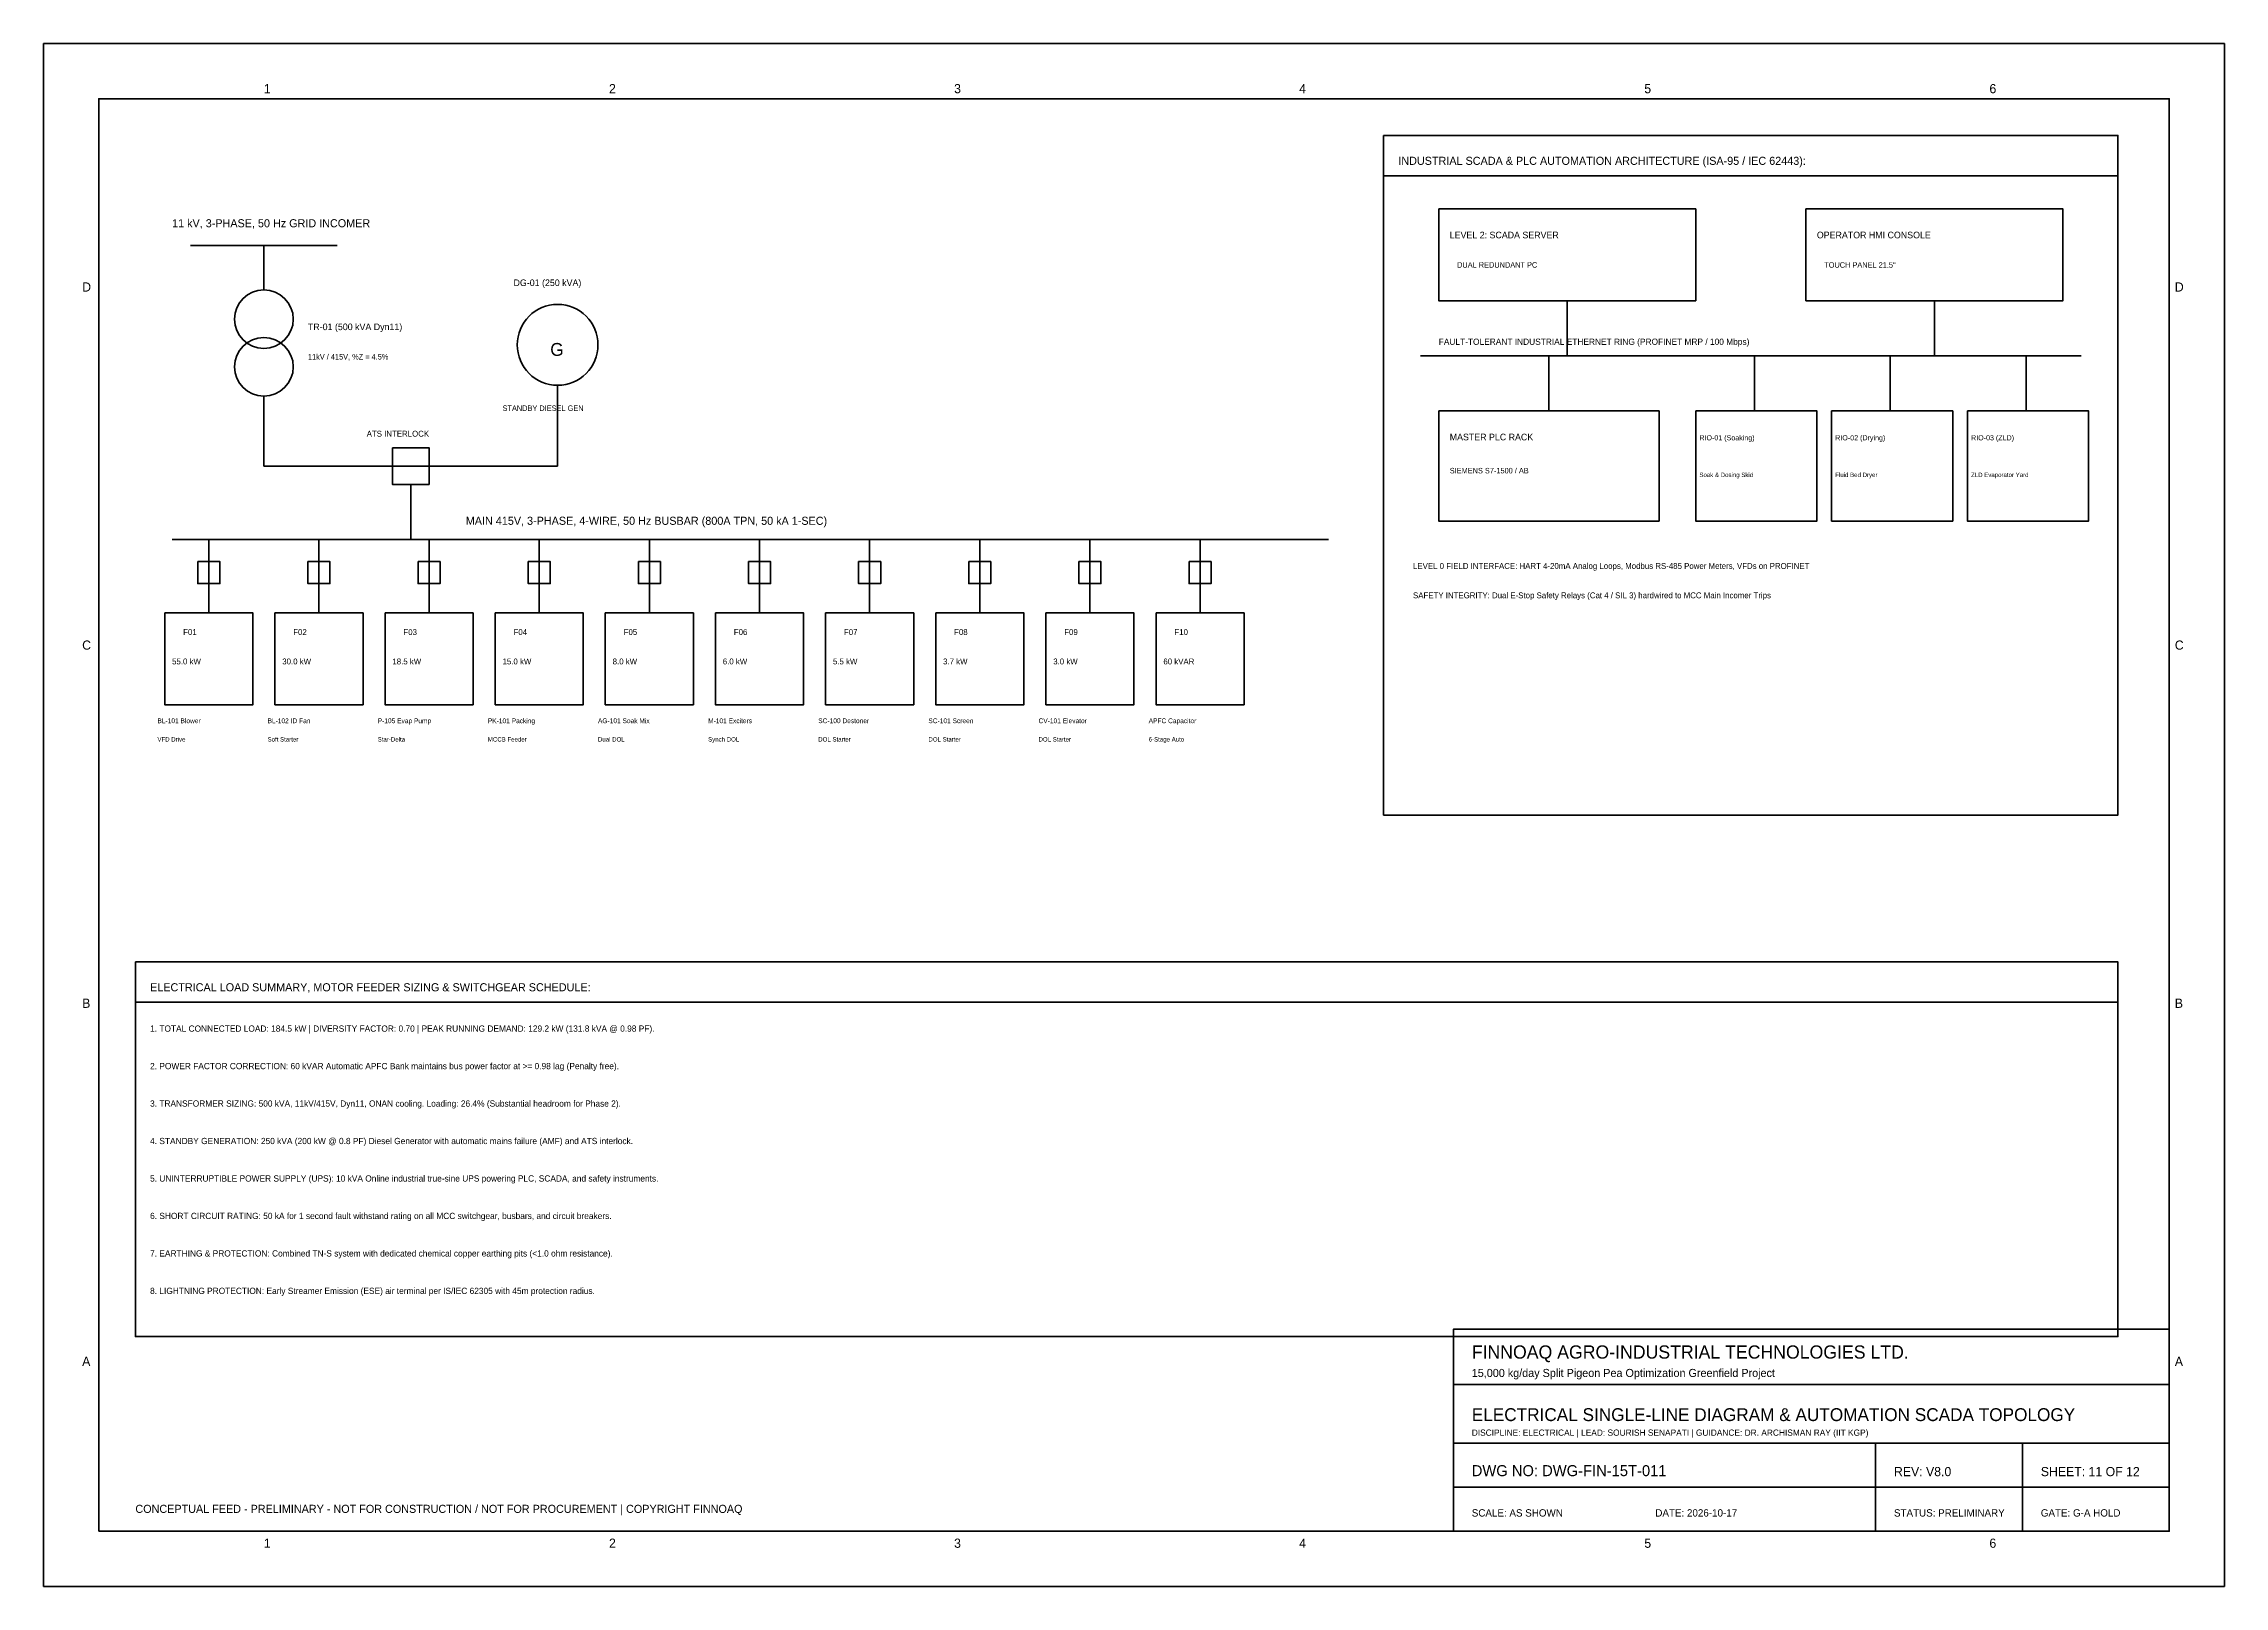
# Model space of a CAD drawing. Header units: millimetres. Extents: x 0 to 594, y 0 to 420.
import ezdxf

# ---------------------------------------------------------------- set-up
doc = ezdxf.new("R2010")
doc.units = ezdxf.units.MM
for name, color, linetype, lineweight in [('ANNOTATION', 7, 'Continuous', 35), ('BORDER_TITLE', 7, 'Continuous', 70), ('EQUIPMENT', 3, 'Continuous', 50), ('PROCESS_PIPING', 5, 'Continuous', 50)]:
    doc.layers.add(name, color=color, linetype=linetype, lineweight=lineweight)

msp = doc.modelspace()

# ---------------------------------------------------------------- linework, layer by layer
at = {"layer": 'BORDER_TITLE'}
for p, q in [((365, 384), (565, 384)), ((25, 159), (565, 159)), ((384, 55), (579, 55)), ((384, 39), (579, 39)), ((499, 15), (499, 39)), ((539, 15), (539, 39)), ((384, 27), (579, 27))]:
    msp.add_line(p, q, dxfattribs=at)
at = {"layer": 'BORDER_TITLE', "lineweight": 50}
for p, q in [((40, 365), (80, 365)), ((100, 300), (100, 285))]:
    msp.add_line(p, q, dxfattribs=at)
at = {"layer": 'BORDER_TITLE', "lineweight": 70}
msp.add_line((35, 285), (350, 285), dxfattribs=at)
msp.add_lwpolyline([(0, 0), (594, 0), (594, 420), (0, 420), (0, 0)], dxfattribs=at)
at = {"layer": 'BORDER_TITLE', "lineweight": 50}
for points in [[(15, 15), (579, 15), (579, 405), (15, 405), (15, 15)], [(384, 15), (579, 15), (579, 70), (384, 70), (384, 15)]]:
    msp.add_lwpolyline(points, dxfattribs=at)
at = {"layer": 'BORDER_TITLE', "lineweight": 35}
for points in [[(365, 395), (565, 395), (565, 210), (365, 210), (365, 395)], [(25, 170), (565, 170), (565, 68), (25, 68), (25, 170)]]:
    msp.add_lwpolyline(points, dxfattribs=at)
at = {"layer": 'EQUIPMENT', "lineweight": 40}
msp.add_line((60, 365), (60, 353), dxfattribs=at)
for points in [[(380, 375), (450, 375), (450, 350), (380, 350), (380, 375)], [(480, 375), (550, 375), (550, 350), (480, 350), (480, 375)], [(33, 265), (57, 265), (57, 240), (33, 240), (33, 265)], [(63, 265), (87, 265), (87, 240), (63, 240), (63, 265)], [(93, 265), (117, 265), (117, 240), (93, 240), (93, 265)], [(123, 265), (147, 265), (147, 240), (123, 240), (123, 265)], [(153, 265), (177, 265), (177, 240), (153, 240), (153, 265)], [(183, 265), (207, 265), (207, 240), (183, 240), (183, 265)], [(213, 265), (237, 265), (237, 240), (213, 240), (213, 265)], [(243, 265), (267, 265), (267, 240), (243, 240), (243, 265)], [(273, 265), (297, 265), (297, 240), (273, 240), (273, 265)], [(303, 265), (327, 265), (327, 240), (303, 240), (303, 265)]]:
    msp.add_lwpolyline(points, dxfattribs=at)
at = {"layer": 'EQUIPMENT', "lineweight": 50}
msp.add_lwpolyline([(380, 320), (440, 320), (440, 290), (380, 290), (380, 320)], dxfattribs=at)
at = {"layer": 'EQUIPMENT', "lineweight": 35}
for points in [[(450, 320), (483, 320), (483, 290), (450, 290), (450, 320)], [(487, 320), (520, 320), (520, 290), (487, 290), (487, 320)], [(524, 320), (557, 320), (557, 290), (524, 290), (524, 320)], [(95, 310), (105, 310), (105, 300), (95, 300), (95, 310)], [(42, 279), (48, 279), (48, 273), (42, 273), (42, 279)], [(72, 279), (78, 279), (78, 273), (72, 273), (72, 279)], [(102, 279), (108, 279), (108, 273), (102, 273), (102, 279)], [(132, 279), (138, 279), (138, 273), (132, 273), (132, 279)], [(162, 279), (168, 279), (168, 273), (162, 273), (162, 279)], [(192, 279), (198, 279), (198, 273), (192, 273), (192, 279)], [(222, 279), (228, 279), (228, 273), (222, 273), (222, 279)], [(252, 279), (258, 279), (258, 273), (252, 273), (252, 279)], [(282, 279), (288, 279), (288, 273), (282, 273), (282, 279)], [(312, 279), (318, 279), (318, 273), (312, 273), (312, 279)]]:
    msp.add_lwpolyline(points, dxfattribs=at)
at = {"layer": 'EQUIPMENT', "lineweight": 40}
for centre, radius in [((60, 345), 8), ((140, 338), 11), ((60, 332), 8)]:
    msp.add_circle(centre, radius, dxfattribs=at)
at = {"layer": 'PROCESS_PIPING', "lineweight": 35}
for p, q in [((415, 350), (415, 335)), ((515, 350), (515, 335)), ((410, 335), (410, 320)), ((466, 335), (466, 320)), ((503, 335), (503, 320)), ((540, 335), (540, 320)), ((45, 285), (45, 265)), ((75, 285), (75, 265)), ((105, 285), (105, 265)), ((135, 285), (135, 265)), ((165, 285), (165, 265)), ((195, 285), (195, 265)), ((225, 285), (225, 265)), ((255, 285), (255, 265)), ((285, 285), (285, 265)), ((315, 285), (315, 265))]:
    msp.add_line(p, q, dxfattribs=at)
at = {"layer": 'PROCESS_PIPING', "lineweight": 50}
for p, q in [((375, 335), (555, 335)), ((140, 327), (140, 305)), ((60, 324), (60, 305)), ((60, 305), (140, 305))]:
    msp.add_line(p, q, dxfattribs=at)

# ---------------------------------------------------------------- texts
at = {"layer": 'ANNOTATION'}
for s, height, p in [('INDUSTRIAL SCADA & PLC AUTOMATION ARCHITECTURE (ISA-95 / IEC 62443):', 2.2, (369, 387)), ('11 kV, 3-PHASE, 50 Hz GRID INCOMER', 2.2, (35, 370)), ('LEVEL 2: SCADA SERVER', 1.8, (383, 367)), ('OPERATOR HMI CONSOLE', 1.8, (483, 367)), ('DUAL REDUNDANT PC', 1.5, (385, 359)), ('TOUCH PANEL 21.5"', 1.5, (485, 359)), ('DG-01 (250 kVA)', 1.8, (128, 354)), ('TR-01 (500 kVA Dyn11)', 1.8, (72, 342)), ('FAULT-TOLERANT INDUSTRIAL ETHERNET RING (PROFINET MRP / 100 Mbps)', 1.7, (380, 338)), ('11kV / 415V, %Z = 4.5%', 1.5, (72, 334)), ('G', 3.5, (138, 335)), ('STANDBY DIESEL GEN', 1.5, (125, 320)), ('ATS INTERLOCK', 1.6, (88, 313)), ('MASTER PLC RACK', 1.8, (383, 312)), ('RIO-01 (Soaking)', 1.4, (451, 312)), ('RIO-02 (Drying)', 1.4, (488, 312)), ('RIO-03 (ZLD)', 1.4, (525, 312)), ('SIEMENS S7-1500 / AB', 1.5, (383, 303)), ('Soak & Dosing Skid', 1.2, (451, 302)), ('Fluid Bed Dryer', 1.2, (488, 302)), ('ZLD Evaporator Yard', 1.2, (525, 302)), ('MAIN 415V, 3-PHASE, 4-WIRE, 50 Hz BUSBAR (800A TPN, 50 kA 1-SEC)', 2.2, (115, 289)), ('LEVEL 0 FIELD INTERFACE: HART 4-20mA Analog Loops, Modbus RS-485 Power Meters, VFDs on PROFINET', 1.6, (373, 277)), ('SAFETY INTEGRITY: Dual E-Stop Safety Relays (Cat 4 / SIL 3) hardwired to MCC Main Incomer Trips', 1.6, (373, 269)), ('F01', 1.6, (38, 259)), ('F02', 1.6, (68, 259)), ('F03', 1.6, (98, 259)), ('F04', 1.6, (128, 259)), ('F05', 1.6, (158, 259)), ('F06', 1.6, (188, 259)), ('F07', 1.6, (218, 259)), ('F08', 1.6, (248, 259)), ('F09', 1.6, (278, 259)), ('F10', 1.6, (308, 259)), ('55.0 kW', 1.6, (35, 251)), ('30.0 kW', 1.6, (65, 251)), ('18.5 kW', 1.6, (95, 251)), ('15.0 kW', 1.6, (125, 251)), ('8.0 kW', 1.6, (155, 251)), ('6.0 kW', 1.6, (185, 251)), ('5.5 kW', 1.6, (215, 251)), ('3.7 kW', 1.6, (245, 251)), ('3.0 kW', 1.6, (275, 251)), ('60 kVAR', 1.6, (305, 251)), ('BL-101 Blower', 1.3, (31, 235)), ('BL-102 ID Fan', 1.3, (61, 235)), ('P-105 Evap Pump', 1.3, (91, 235)), ('PK-101 Packing', 1.3, (121, 235)), ('AG-101 Soak Mix', 1.3, (151, 235)), ('M-101 Exciters', 1.3, (181, 235)), ('SC-100 Destoner', 1.3, (211, 235)), ('SC-101 Screen', 1.3, (241, 235)), ('CV-101 Elevator', 1.3, (271, 235)), ('APFC Capacitor', 1.3, (301, 235)), ('VFD Drive', 1.2, (31, 230)), ('Soft Starter', 1.2, (61, 230)), ('Star-Delta', 1.2, (91, 230)), ('MCCB Feeder', 1.2, (121, 230)), ('Dual DOL', 1.2, (151, 230)), ('Synch DOL', 1.2, (181, 230)), ('DOL Starter', 1.2, (211, 230)), ('DOL Starter', 1.2, (241, 230)), ('DOL Starter', 1.2, (271, 230)), ('6-Stage Auto', 1.2, (301, 230)), ('ELECTRICAL LOAD SUMMARY, MOTOR FEEDER SIZING & SWITCHGEAR SCHEDULE:', 2.2, (29, 162)), ('1. TOTAL CONNECTED LOAD: 184.5 kW | DIVERSITY FACTOR: 0.70 | PEAK RUNNING DEMAND: 129.2 kW (131.8 kVA @ 0.98 PF).', 1.7, (29, 151)), ('2. POWER FACTOR CORRECTION: 60 kVAR Automatic APFC Bank maintains bus power factor at >= 0.98 lag (Penalty free).', 1.7, (29, 140.8)), ('3. TRANSFORMER SIZING: 500 kVA, 11kV/415V, Dyn11, ONAN cooling. Loading: 26.4% (Substantial headroom for Phase 2).', 1.7, (29, 130.6)), ('4. STANDBY GENERATION: 250 kVA (200 kW @ 0.8 PF) Diesel Generator with automatic mains failure (AMF) and ATS interlock.', 1.7, (29, 120.4)), ('5. UNINTERRUPTIBLE POWER SUPPLY (UPS): 10 kVA Online industrial true-sine UPS powering PLC, SCADA, and safety instruments.', 1.7, (29, 110.2)), ('6. SHORT CIRCUIT RATING: 50 kA for 1 second fault withstand rating on all MCC switchgear, busbars, and circuit breakers.', 1.7, (29, 100)), ('7. EARTHING & PROTECTION: Combined TN-S system with dedicated chemical copper earthing pits (<1.0 ohm resistance).', 1.7, (29, 89.8)), ('8. LIGHTNING PROTECTION: Early Streamer Emission (ESE) air terminal per IS/IEC 62305 with 45m protection radius.', 1.7, (29, 79.6)), ('FINNOAQ AGRO-INDUSTRIAL TECHNOLOGIES LTD.', 3.6, (389, 62)), ('15,000 kg/day Split Pigeon Pea Optimization Greenfield Project', 2.2, (389, 57)), ('ELECTRICAL SINGLE-LINE DIAGRAM & AUTOMATION SCADA TOPOLOGY', 3.5, (389, 45)), ('DISCIPLINE: ELECTRICAL | LEAD: SOURISH SENAPATI | GUIDANCE: DR. ARCHISMAN RAY (IIT KGP)', 1.7, (389, 41)), ('DWG NO: DWG-FIN-15T-011', 3, (389, 30)), ('REV: V8.0', 2.5, (504, 30)), ('SHEET: 11 OF 12', 2.5, (544, 30)), ('CONCEPTUAL FEED - PRELIMINARY - NOT FOR CONSTRUCTION / NOT FOR PROCUREMENT | COPYRIGHT FINNOAQ', 2.2, (25, 20)), ('SCALE: AS SHOWN', 2, (389, 19)), ('DATE: 2026-10-17', 2, (439, 19)), ('STATUS: PRELIMINARY', 2, (504, 19)), ('GATE: G-A HOLD', 2, (544, 19))]:
    msp.add_text(s, height=height, dxfattribs=at).set_placement(p)
at = {"layer": 'BORDER_TITLE'}
for s, p in [('1', (60, 406.5)), ('2', (154, 406.5)), ('3', (248, 406.5)), ('4', (342, 406.5)), ('5', (436, 406.5)), ('6', (530, 406.5)), ('D', (10.5, 352.5)), ('D', (580.5, 352.5)), ('C', (10.5, 255)), ('C', (580.5, 255)), ('B', (10.5, 157.5)), ('B', (580.5, 157.5)), ('A', (10.5, 60)), ('A', (580.5, 60)), ('1', (60, 10.5)), ('2', (154, 10.5)), ('3', (248, 10.5)), ('4', (342, 10.5)), ('5', (436, 10.5)), ('6', (530, 10.5))]:
    msp.add_text(s, height=2.5, dxfattribs=at).set_placement(p)

doc.saveas('drawing.dxf')
